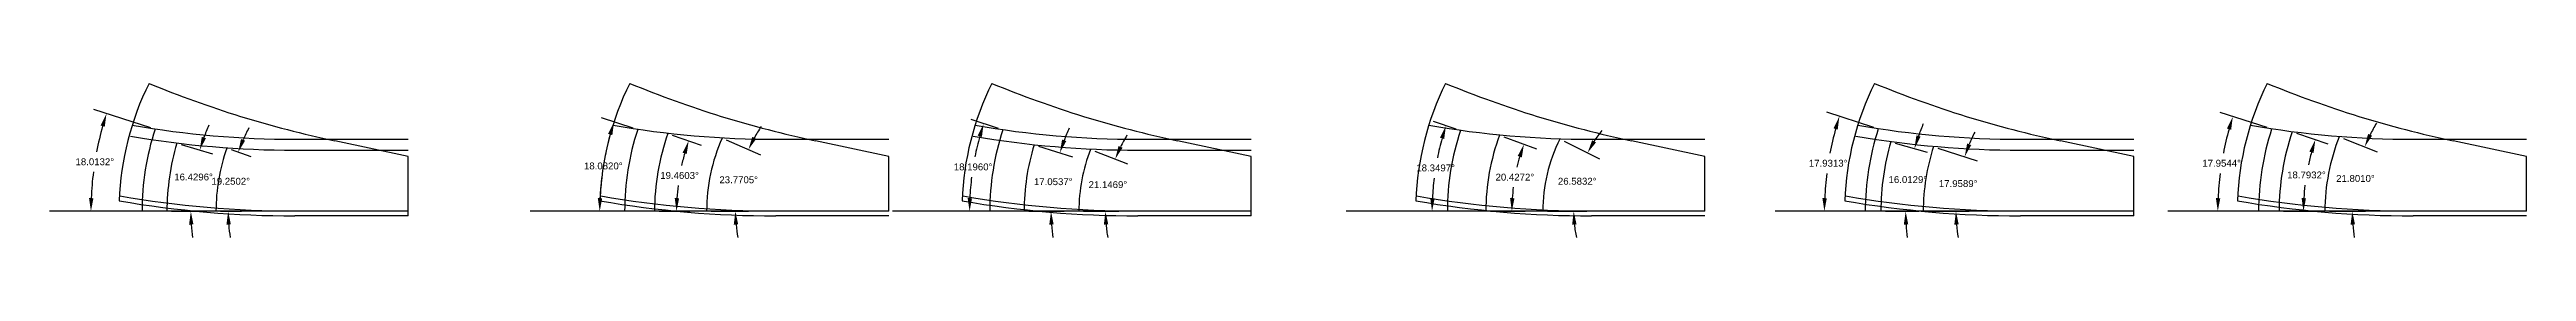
# Model space of a CAD drawing. Header units: inches. Extents: x 97.4 to 144.9, y -24 to -7.6.
# Drawn here: x 111.17 to 144.89, y -23.96 to -21.85 of the extents above; entities that cross this region are included whole.
import ezdxf

# ---------------------------------------------------------------- set-up
doc = ezdxf.new("R2010")
doc.units = ezdxf.units.IN
doc.header["$MEASUREMENT"] = 0
doc.layers.add('Blade_6', color=7, linetype='Continuous', true_color=0xc880f5)
doc.styles.get("Standard").update_dxf_attribs({"font": 'arial.ttf'})
doc.dimstyles.get("Standard").update_dxf_attribs({"dimtxt": 0.09375, "dimasz": 0.18, "dimexe": 0.18, "dimexo": 0.0625, "dimgap": 0.09, "dimtad": 0, "dimtih": 1, "dimtoh": 1, "dimdec": 4, "dimzin": 0, "dimdsep": 46, "dimtxsty": 'Standard', "dimcen": 0.09, "dimadec": 4, "dimazin": 0, "dimtfac": 1, "dimtdec": 4, "dimtofl": 0, "dimtmove": 0, "dimatfit": 3, "dimfxl": 1, "dimtolj": 1, "dimtzin": 0, "dimarcsym": 0})

msp = doc.modelspace()

# ---------------------------------------------------------------- blocks, each defined once
blk = doc.blocks.new('*D172')
at = {"layer": 'Blade_6', "color": 0, "lineweight": -2, "transparency": 16777216}
for p, q in [((113.643, -22.755), (113.91, -22.848)), ((113.5, -23.597), (113.783, -23.597))]:
    blk.add_line(p, q, dxfattribs=at)
for start, end in [(152.3334, 156.5416), (184.2082, 188.4165)]:
    blk.add_arc((116.055, -23.597), 2.451, start, end, dxfattribs=at)
at = {"layer": 'Blade_6', "color": 0, "transparency": 16777216}
for points in [[(113.834, -22.632), (113.778, -22.61), (113.74, -22.789)], [(113.58, -23.778), (113.64, -23.776), (113.603, -23.597)]]:
    blk.add_solid(points, dxfattribs=at)
at = {"layer": 'Blade_6', "color": 0, "transparency": 16777216, "insert": (113.638, -23.187), "char_height": 0.09375, "attachment_point": 5}
blk.add_mtext('\\A1;19.2502°', dxfattribs=at)
blk = doc.blocks.new('*D173')
at = {"layer": 'Blade_6', "color": 0, "lineweight": -2, "transparency": 16777216}
for p, q in [((112.964, -22.686), (113.389, -22.811)), ((112.832, -23.597), (113.275, -23.597))]:
    blk.add_line(p, q, dxfattribs=at)
for start, end in [(156.5996, 160.085), (183.4854, 186.9708)]:
    blk.add_arc((116.055, -23.597), 2.959, start, end, dxfattribs=at)
at = {"layer": 'Blade_6', "color": 0, "transparency": 16777216}
for points in [[(113.301, -22.598), (113.244, -22.58), (113.216, -22.76)], [(113.071, -23.778), (113.131, -23.776), (113.095, -23.597)]]:
    blk.add_solid(points, dxfattribs=at)
at = {"layer": 'Blade_6', "color": 0, "transparency": 16777216, "insert": (113.132, -23.129), "char_height": 0.09375, "attachment_point": 5}
blk.add_mtext('\\A1;16.4296°', dxfattribs=at)
blk = doc.blocks.new('*D174')
at = {"color": 0, "lineweight": -2, "transparency": 16777216}
for p, q in [((112.549, -22.457), (111.775, -22.206)), ((112.368, -23.597), (111.555, -23.597))]:
    blk.add_line(p, q, dxfattribs=at)
for start, end in [(164.3745, 169.1364), (172.8409, 177.6124)]:
    blk.add_arc((116.055, -23.597), 4.32, start, end, dxfattribs=at)
at = {"color": 0, "transparency": 16777216}
for points in [[(111.866, -22.425), (111.923, -22.442), (111.947, -22.261)], [(111.769, -23.418), (111.709, -23.416), (111.735, -23.597)]]:
    blk.add_solid(points, dxfattribs=at)
at = {"color": 0, "transparency": 16777216, "insert": (111.788, -22.921), "char_height": 0.09375, "attachment_point": 5}
blk.add_mtext('\\A1;18.0132°', dxfattribs=at)
blk = doc.blocks.new('*D175')
at = {"color": 0, "lineweight": -2, "transparency": 16777216}
for p, q in [((120.384, -22.622), (120.851, -22.827)), ((120.179, -23.597), (120.688, -23.597))]:
    blk.add_line(p, q, dxfattribs=at)
for start, end in [(146.3589, 151.2942), (184.9353, 189.8706)]:
    blk.add_arc((122.599, -23.597), 2.09, start, end, dxfattribs=at)
at = {"color": 0, "transparency": 16777216}
for points in [[(120.792, -22.606), (120.738, -22.58), (120.686, -22.754)], [(120.486, -23.778), (120.546, -23.776), (120.508, -23.597)]]:
    blk.add_solid(points, dxfattribs=at)
at = {"color": 0, "transparency": 16777216, "insert": (120.553, -23.167), "char_height": 0.09375, "attachment_point": 5}
blk.add_mtext('\\A1;23.7705°', dxfattribs=at)
blk = doc.blocks.new('*D176')
at = {"color": 0, "lineweight": -2, "transparency": 16777216}
for p, q in [((119.648, -22.555), (120.042, -22.694)), ((119.47, -23.597), (119.887, -23.597))]:
    blk.add_line(p, q, dxfattribs=at)
for start, end in [(164.1064, 167.4853), (173.0314, 176.4333)]:
    blk.add_arc((122.599, -23.597), 2.892, start, end, dxfattribs=at)
at = {"color": 0, "transparency": 16777216}
for points in [[(119.789, -22.796), (119.846, -22.814), (119.872, -22.634)], [(119.742, -23.418), (119.682, -23.416), (119.707, -23.597)]]:
    blk.add_solid(points, dxfattribs=at)
at = {"color": 0, "transparency": 16777216, "insert": (119.748, -23.108), "char_height": 0.09375, "attachment_point": 5}
blk.add_mtext('\\A1;19.4603°', dxfattribs=at)
blk = doc.blocks.new('*D177')
at = {"color": 0, "lineweight": -2, "transparency": 16777216}
for p, q in [((119.118, -22.461), (118.685, -22.319)), ((118.938, -23.597), (118.481, -23.597))]:
    blk.add_line(p, q, dxfattribs=at)
for start, end in [(164.5375, 168.9214), (172.9851, 177.3805)]:
    blk.add_arc((122.599, -23.597), 3.937, start, end, dxfattribs=at)
at = {"color": 0, "transparency": 16777216}
for points in [[(118.775, -22.539), (118.833, -22.556), (118.856, -22.375)], [(118.695, -23.418), (118.635, -23.416), (118.661, -23.597)]]:
    blk.add_solid(points, dxfattribs=at)
at = {"color": 0, "transparency": 16777216, "insert": (118.71, -22.978), "char_height": 0.09375, "attachment_point": 5}
blk.add_mtext('\\A1;18.0820°', dxfattribs=at)
blk = doc.blocks.new('*D178')
at = {"color": 0, "lineweight": -2, "transparency": 16777216}
for p, q in [((125.4, -22.774), (125.847, -22.947)), ((125.246, -23.597), (125.726, -23.597))]:
    blk.add_line(p, q, dxfattribs=at)
for start, end in [(148.4473, 153.6502), (185.2029, 190.4058)]:
    blk.add_arc((127.528, -23.597), 1.983, start, end, dxfattribs=at)
at = {"color": 0, "transparency": 16777216}
for points in [[(125.779, -22.729), (125.724, -22.705), (125.679, -22.882)], [(125.524, -23.778), (125.584, -23.775), (125.546, -23.597)]]:
    blk.add_solid(points, dxfattribs=at)
at = {"color": 0, "transparency": 16777216, "insert": (125.579, -23.233), "char_height": 0.09375, "attachment_point": 5}
blk.add_mtext('\\A1;21.1469°', dxfattribs=at)
blk = doc.blocks.new('*D179')
at = {"color": 0, "lineweight": -2, "transparency": 16777216}
for p, q in [((124.634, -22.709), (125.097, -22.851)), ((124.501, -23.597), (124.985, -23.597))]:
    blk.add_line(p, q, dxfattribs=at)
for start, end in [(155.3703, 159.1583), (183.788, 187.576)]:
    blk.add_arc((127.528, -23.597), 2.723, start, end, dxfattribs=at)
at = {"color": 0, "transparency": 16777216}
for points in [[(125.012, -22.638), (124.955, -22.618), (124.925, -22.798)], [(124.781, -23.778), (124.841, -23.776), (124.805, -23.597)]]:
    blk.add_solid(points, dxfattribs=at)
at = {"color": 0, "transparency": 16777216, "insert": (124.835, -23.193), "char_height": 0.09375, "attachment_point": 5}
blk.add_mtext('\\A1;17.0537°', dxfattribs=at)
blk = doc.blocks.new('*D180')
at = {"color": 0, "lineweight": -2, "transparency": 16777216}
for p, q in [((124.089, -22.467), (123.716, -22.344)), ((123.908, -23.597), (123.516, -23.597))]:
    blk.add_line(p, q, dxfattribs=at)
for start, end in [(164.4951, 168.8082), (172.9837, 177.3089)]:
    blk.add_arc((127.528, -23.597), 3.833, start, end, dxfattribs=at)
at = {"color": 0, "transparency": 16777216}
for points in [[(123.806, -22.564), (123.864, -22.581), (123.887, -22.4)], [(123.73, -23.418), (123.67, -23.416), (123.696, -23.597)]]:
    blk.add_solid(points, dxfattribs=at)
at = {"color": 0, "transparency": 16777216, "insert": (123.744, -22.991), "char_height": 0.09375, "attachment_point": 5}
blk.add_mtext('\\A1;18.1960°', dxfattribs=at)
blk = doc.blocks.new('*D181')
at = {"color": 0, "lineweight": -2, "transparency": 16777216}
for p, q in [((131.789, -22.638), (132.27, -22.879)), ((131.562, -23.597), (132.1, -23.597))]:
    blk.add_line(p, q, dxfattribs=at)
for start, end in [(141.8576, 147.6372), (185.7796, 191.5592)]:
    blk.add_arc((133.705, -23.597), 1.785, start, end, dxfattribs=at)
at = {"color": 0, "transparency": 16777216}
for points in [[(132.224, -22.656), (132.171, -22.627), (132.109, -22.798)], [(131.899, -23.778), (131.959, -23.775), (131.92, -23.597)]]:
    blk.add_solid(points, dxfattribs=at)
at = {"color": 0, "transparency": 16777216, "insert": (131.968, -23.187), "char_height": 0.09375, "attachment_point": 5}
blk.add_mtext('\\A1;26.5832°', dxfattribs=at)
blk = doc.blocks.new('*D182')
at = {"color": 0, "lineweight": -2, "transparency": 16777216}
for p, q in [((130.97, -22.578), (131.412, -22.743)), ((130.786, -23.597), (131.258, -23.597))]:
    blk.add_line(p, q, dxfattribs=at)
for start, end in [(163.4985, 166.7154), (172.8279, 176.0742)]:
    blk.add_arc((133.705, -23.597), 2.628, start, end, dxfattribs=at)
at = {"color": 0, "transparency": 16777216}
for points in [[(131.158, -22.841), (131.214, -22.86), (131.243, -22.68)], [(131.114, -23.418), (131.054, -23.416), (131.078, -23.597)]]:
    blk.add_solid(points, dxfattribs=at)
at = {"color": 0, "transparency": 16777216, "insert": (131.119, -23.131), "char_height": 0.09375, "attachment_point": 5}
blk.add_mtext('\\A1;20.4272°', dxfattribs=at)
blk = doc.blocks.new('*D183')
at = {"color": 0, "lineweight": -2, "transparency": 16777216}
for p, q in [((130.319, -22.474), (130.01, -22.371)), ((130.138, -23.597), (129.812, -23.597))]:
    blk.add_line(p, q, dxfattribs=at)
for start, end in [(164.4282, 168.6625), (172.9747, 177.2221)]:
    blk.add_arc((133.705, -23.597), 3.713, start, end, dxfattribs=at)
at = {"color": 0, "transparency": 16777216}
for points in [[(130.1, -22.592), (130.157, -22.609), (130.181, -22.428)], [(130.027, -23.418), (129.967, -23.416), (129.992, -23.597)]]:
    blk.add_solid(points, dxfattribs=at)
at = {"color": 0, "transparency": 16777216, "insert": (130.04, -23.005), "char_height": 0.09375, "attachment_point": 5}
blk.add_mtext('\\A1;18.3497°', dxfattribs=at)
blk = doc.blocks.new('*D184')
at = {"color": 0, "lineweight": -2, "transparency": 16777216}
for p, q in [((136.878, -22.733), (137.413, -22.906)), ((136.741, -23.597), (137.304, -23.597))]:
    blk.add_line(p, q, dxfattribs=at)
for start, end in [(153.5174, 157.7792), (184.2618, 188.5237)]:
    blk.add_arc((139.545, -23.597), 2.42, start, end, dxfattribs=at)
at = {"color": 0, "transparency": 16777216}
for points in [[(137.332, -22.692), (137.276, -22.671), (137.242, -22.851)], [(137.101, -23.778), (137.161, -23.776), (137.124, -23.597)]]:
    blk.add_solid(points, dxfattribs=at)
at = {"color": 0, "transparency": 16777216, "insert": (137.154, -23.219), "char_height": 0.09375, "attachment_point": 5}
blk.add_mtext('\\A1;17.9589°', dxfattribs=at)
blk = doc.blocks.new('*D185')
at = {"color": 0, "lineweight": -2, "transparency": 16777216}
for p, q in [((136.296, -22.665), (136.732, -22.79)), ((136.165, -23.597), (136.619, -23.597))]:
    blk.add_line(p, q, dxfattribs=at)
for start, end in [(157.3453, 160.6662), (183.3209, 186.6418)]:
    blk.add_arc((139.545, -23.597), 3.106, start, end, dxfattribs=at)
at = {"color": 0, "transparency": 16777216}
for points in [[(136.642, -22.578), (136.585, -22.56), (136.559, -22.74)], [(136.414, -23.778), (136.474, -23.776), (136.439, -23.597)]]:
    blk.add_solid(points, dxfattribs=at)
at = {"color": 0, "transparency": 16777216, "insert": (136.469, -23.164), "char_height": 0.09375, "attachment_point": 5}
blk.add_mtext('\\A1;16.0129°', dxfattribs=at)
blk = doc.blocks.new('*D186')
at = {"color": 0, "lineweight": -2, "transparency": 16777216}
for p, q in [((136.007, -22.452), (135.366, -22.245)), ((135.827, -23.597), (135.152, -23.597))]:
    blk.add_line(p, q, dxfattribs=at)
for start, end in [(164.5172, 169.1301), (172.9286, 177.5515)]:
    blk.add_arc((139.545, -23.597), 4.212, start, end, dxfattribs=at)
at = {"color": 0, "transparency": 16777216}
for points in [[(135.456, -22.464), (135.514, -22.481), (135.537, -22.3)], [(135.366, -23.418), (135.306, -23.416), (135.332, -23.597)]]:
    blk.add_solid(points, dxfattribs=at)
at = {"color": 0, "transparency": 16777216, "insert": (135.384, -22.941), "char_height": 0.09375, "attachment_point": 5}
blk.add_mtext('\\A1;17.9313°', dxfattribs=at)
blk = doc.blocks.new('*D187')
at = {"color": 0, "lineweight": -2, "transparency": 16777216}
for p, q in [((142.4, -22.601), (142.856, -22.783)), ((142.208, -23.597), (142.699, -23.597))]:
    blk.add_line(p, q, dxfattribs=at)
for start, end in [(149.4977, 153.8484), (184.3506, 188.7013)]:
    blk.add_arc((144.89, -23.597), 2.371, start, end, dxfattribs=at)
at = {"color": 0, "transparency": 16777216}
for points in [[(142.789, -22.564), (142.734, -22.54), (142.688, -22.716)], [(142.496, -23.778), (142.556, -23.776), (142.519, -23.597)]]:
    blk.add_solid(points, dxfattribs=at)
at = {"color": 0, "transparency": 16777216, "insert": (142.562, -23.149), "char_height": 0.09375, "attachment_point": 5}
blk.add_mtext('\\A1;21.8010°', dxfattribs=at)
blk = doc.blocks.new('*D188')
at = {"color": 0, "lineweight": -2, "transparency": 16777216}
for p, q in [((141.761, -22.532), (142.186, -22.677)), ((141.584, -23.597), (142.034, -23.597))]:
    blk.add_line(p, q, dxfattribs=at)
for start, end in [(164.6042, 167.9546), (173.2321, 176.6026)]:
    blk.add_arc((144.89, -23.597), 3.036, start, end, dxfattribs=at)
at = {"color": 0, "transparency": 16777216}
for points in [[(141.934, -22.782), (141.992, -22.8), (142.016, -22.619)], [(141.889, -23.418), (141.829, -23.416), (141.854, -23.597)]]:
    blk.add_solid(points, dxfattribs=at)
at = {"color": 0, "transparency": 16777216, "insert": (141.895, -23.101), "char_height": 0.09375, "attachment_point": 5}
blk.add_mtext('\\A1;18.7932°', dxfattribs=at)
blk = doc.blocks.new('*D189')
at = {"color": 0, "lineweight": -2, "transparency": 16777216}
for p, q in [((141.362, -22.454), (140.722, -22.246)), ((141.181, -23.597), (140.508, -23.597))]:
    blk.add_line(p, q, dxfattribs=at)
for start, end in [(164.5004, 169.1141), (172.9215, 177.5452)]:
    blk.add_arc((144.89, -23.597), 4.202, start, end, dxfattribs=at)
at = {"color": 0, "transparency": 16777216}
for points in [[(140.812, -22.466), (140.87, -22.483), (140.893, -22.302)], [(140.722, -23.418), (140.662, -23.416), (140.688, -23.597)]]:
    blk.add_solid(points, dxfattribs=at)
at = {"color": 0, "transparency": 16777216, "insert": (140.74, -22.941), "char_height": 0.09375, "attachment_point": 5}
blk.add_mtext('\\A1;17.9544°', dxfattribs=at)

# ---------------------------------------------------------------- dimensions: what is measured, and where the dimension line sits
at = {"layer": 'Blade_6'}
for base, center, p1, p2, picture, middle in [((111.829425, -22.698263), (116.054625, -23.597033), (112.608124, -22.476322), (112.430489, -23.597033), '*D174', (111.788151, -22.920788)), ((135.423561, -22.724522), (139.544595, -23.597033), (136.06678, -22.47163), (135.889225, -23.597033), '*D186', (135.383676, -22.940564)), ((140.77978, -22.725662), (144.889983, -23.597033), (141.421098, -22.472976), (141.243524, -23.597033), '*D189', (140.739896, -22.941417)), ((118.748154, -22.774708), (122.598827, -23.597033), (119.177913, -22.480098), (119.000189, -23.597033), '*D177', (118.710246, -22.978291)), ((119.7806274, -22.9477734), (122.5988271, -23.5970334), (119.5893824, -22.5336821), (119.4070449, -23.5970334), '*D176', (119.7484081, -23.1082597)), ((120.58794, -23.02623), (122.59883, -23.59703), (120.32709, -22.59647), (120.11651, -23.59703), '*D175', (120.55331, -23.16652)), ((123.781285, -22.791619), (127.52843, -23.597033), (124.148521, -22.48604), (123.970609, -23.597033), '*D180', (123.743922, -22.99099)), ((124.85875, -23.06023), (127.52843, -23.59703), (124.57389, -22.69071), (124.43801, -23.59703), '*D179', (124.83542, -23.19327)), ((125.6052691, -23.1140435), (127.5284299, -23.5970334), (125.3416498, -22.7511698), (125.1837567, -23.5970334), '*D178', (125.5792147, -23.2331832)), ((130.07675, -22.810298), (133.705382, -23.597033), (130.378277, -22.493495), (130.200039, -23.597033), '*D183', (130.039944, -23.005012)), ((131.151675, -22.97837), (133.705382, -23.597033), (130.911284, -22.556405), (130.72379, -23.597033), '*D182', (131.119443, -23.131115)), ((132.004921, -23.053623), (133.705382, -23.597033), (131.732626, -22.609875), (131.499425, -23.597033), '*D181', (131.968024, -23.186608)), ((136.492343, -23.021669), (139.544595, -23.597033), (136.235671, -22.647408), (136.102101, -23.597033), '*D185', (136.468863, -23.164414)), ((137.176789, -23.094923), (139.544595, -23.597033), (136.818579, -22.713456), (136.678958, -23.597033), '*D184', (137.1538, -23.219247)), ((141.92621, -22.938418), (144.889983, -23.597033), (141.701522, -22.512016), (141.521965, -23.597033), '*D188', (141.894651, -23.101342)), ((142.594782, -23.002001), (144.889983, -23.597033), (142.342217, -22.577948), (142.145963, -23.597033), '*D187', (142.561686, -23.148653))]:
    dim = msp.add_angular_dim_3p(base=base, center=center, p1=p1, p2=p2, dimstyle='Standard')
    dim.commit()
    dim.dimension.update_dxf_attribs({"geometry": picture, "text_midpoint": middle})
dim = msp.add_angular_dim_3p(base=(113.108695, -23.31459), center=(116.054625, -23.597033), p1=(112.903876, -22.667946), p2=(112.769747, -23.597033), dimstyle='Standard', dxfattribs=at)
dim.commit()
dim.dimension.update_dxf_attribs({"geometry": '*D173', "text_midpoint": (113.132487, -23.128643), "dimtype": 165})
dim = msp.add_angular_dim_3p(base=(113.66458, -23.052561), center=(116.054625, -23.597033), p1=(113.583495, -22.734068), p2=(113.437146, -23.597033), dimstyle='Standard', dxfattribs=at)
dim.commit()
dim.dimension.update_dxf_attribs({"geometry": '*D172', "text_midpoint": (113.637854, -23.187179)})

# ---------------------------------------------------------------- linework, layer by layer
for p, q in [((116.05463, -22.84703), (115.05463, -22.63448)), ((116.05463, -23.59703), (116.05463, -22.84703)), ((122.59883, -22.84703), (121.59883, -22.63448)), ((122.59883, -23.59703), (122.59883, -22.84703)), ((127.52843, -22.84703), (126.52843, -22.63448)), ((127.52843, -23.59703), (127.52843, -22.84703)), ((133.70538, -22.84703), (132.70538, -22.63448)), ((133.70538, -23.59703), (133.70538, -22.84703)), ((139.5446, -22.84703), (138.5446, -22.63448)), ((139.5446, -23.59703), (139.5446, -22.84703)), ((144.88998, -22.84703), (143.88998, -22.63448)), ((144.88998, -23.59703), (144.88998, -22.84703)), ((116.05463, -23.65953), (116.05463, -23.59703)), ((127.52843, -23.65953), (127.52843, -23.59703)), ((139.5446, -23.65953), (139.5446, -23.59703)), ((116.05463, -23.65953), (114.51253, -23.65953)), ((122.59883, -23.65953), (121.05673, -23.65953)), ((127.52843, -23.65953), (125.98633, -23.65953)), ((133.70538, -23.65953), (132.16328, -23.65953)), ((139.5446, -23.65953), (138.0025, -23.65953)), ((144.88998, -23.65953), (143.34788, -23.65953))]:
    msp.add_line(p, q)
at = {"color": 1}
for p, q in [((114.51253, -23.59703), (111.17149, -23.59703)), ((121.05673, -23.59703), (117.71569, -23.59703)), ((125.98633, -23.59703), (122.64529, -23.59703)), ((132.16328, -23.59703), (128.82224, -23.59703)), ((138.0025, -23.59703), (134.66146, -23.59703)), ((143.34788, -23.59703), (140.00685, -23.59703))]:
    msp.add_line(p, q, dxfattribs=at)
for points in [[(116.05463, -22.76703), (114.51253, -22.76703, -0.04296551), (112.27228, -22.57417, -0.04296551)], [(116.05463, -22.61703), (114.51253, -22.61703, -0.04296551), (112.29792, -22.42638, -0.04296551)], [(122.59883, -22.61703), (121.05673, -22.61703, -0.04296551), (118.84212, -22.42638, -0.04296551)], [(127.52843, -22.76703), (125.98633, -22.76703, -0.04296551), (123.74609, -22.57417, -0.04296551)], [(127.52843, -22.61703), (125.98633, -22.61703, -0.04296551), (123.77172, -22.42638, -0.04296551)], [(133.70538, -22.61703), (132.16328, -22.61703, -0.04296551), (129.94867, -22.42638, -0.04296551)], [(139.5446, -22.76703), (138.0025, -22.76703, -0.04296551), (135.76225, -22.57417, -0.04296551)], [(139.5446, -22.61703), (138.0025, -22.61703, -0.04296551), (135.78789, -22.42638, -0.04296551)], [(144.88998, -22.61703), (143.34788, -22.61703, -0.04296551), (141.13328, -22.42638, -0.04296551)], [(116.05463, -23.59703), (114.51253, -23.59703, -0.04296551), (112.13042, -23.39196)], [(122.59883, -23.59703), (121.05673, -23.59703, -0.04296551), (118.67462, -23.39196)], [(127.52843, -23.59703), (125.98633, -23.59703, -0.04296551), (123.60423, -23.39196)], [(133.70538, -23.59703), (132.16328, -23.59703, -0.04296551), (129.78118, -23.39196)], [(139.5446, -23.59703), (138.0025, -23.59703, -0.04296551), (135.62039, -23.39196)], [(144.88998, -23.59703), (143.34788, -23.59703, -0.04296551), (140.96578, -23.39196)]]:
    msp.add_lwpolyline(points, format="xyb")
for centre, radius, start, end in [((116.05463, -23.59703), 3.9375, 153.658483, 177.911502), ((118.06934, -8.45134), 14.5, 247.523693, 258), ((122.59883, -23.59703), 3.9375, 153.658483, 177.911502), ((124.61355, -8.45134), 14.5, 247.523693, 258), ((127.52843, -23.59703), 3.9375, 153.658483, 177.911502), ((129.54315, -8.45134), 14.5, 247.523693, 258), ((133.70538, -23.59703), 3.9375, 153.658483, 177.911502), ((135.7201, -8.45134), 14.5, 247.523693, 258), ((139.5446, -23.59703), 3.9375, 153.658483, 177.911502), ((141.55931, -8.45134), 14.5, 247.523693, 258), ((144.88998, -23.59703), 3.9375, 153.658483, 177.911502), ((146.9047, -8.45134), 14.5, 247.523693, 258), ((116.05463, -23.59703), 3.62414, 161.986835, 180), ((122.59883, -23.59703), 3.59864, 161.918026, 180), ((122.59883, -23.59703), 3.19178, 160.539748, 180), ((127.52843, -23.59703), 3.55782, 161.804037, 180), ((133.70538, -23.59703), 3.50534, 161.65028, 180), ((133.70538, -23.59703), 2.98159, 159.572759, 180), ((139.5446, -23.59703), 3.65537, 162.068677, 180), ((144.88998, -23.59703), 3.64646, 162.045599, 180), ((144.88998, -23.59703), 3.36802, 161.206811, 180), ((144.88998, -23.59703), 2.74402, 158.199005, 180), ((122.59883, -23.59703), 2.48232, 156.229509, 180), ((127.52843, -23.59703), 3.09042, 162.946283, 180), ((127.52843, -23.59703), 2.34467, 158.853141, 180), ((133.70538, -23.59703), 2.20596, 153.416804, 180), ((139.5446, -23.59703), 3.44249, 163.987095, 180), ((139.5446, -23.59703), 2.86564, 162.041057, 180), ((114.51253, -9.65953), 14, 260.159083, 270), ((121.05673, -9.65953), 14, 260.159083, 270), ((125.98633, -9.65953), 14, 260.159083, 270), ((132.16328, -9.65953), 14, 260.159083, 270), ((138.0025, -9.65953), 14, 260.159083, 270), ((143.34788, -9.65953), 14, 260.159083, 270)]:
    msp.add_arc(centre, radius, start, end)
at = {"layer": 'Blade_6'}
for radius, start in [(3.28488, 163.570363), (2.61748, 160.749839)]:
    msp.add_arc((116.05463, -23.59703), radius, start, 180, dxfattribs=at)

msp.set_redraw_order([(e.dxf.handle, doc.entitydb.next_handle()) for e in msp.query("TEXT MTEXT ATTDEF DIMENSION ARC_DIMENSION")])  # texts and dimensions are drawn at this point

doc.saveas('drawing.dxf')
